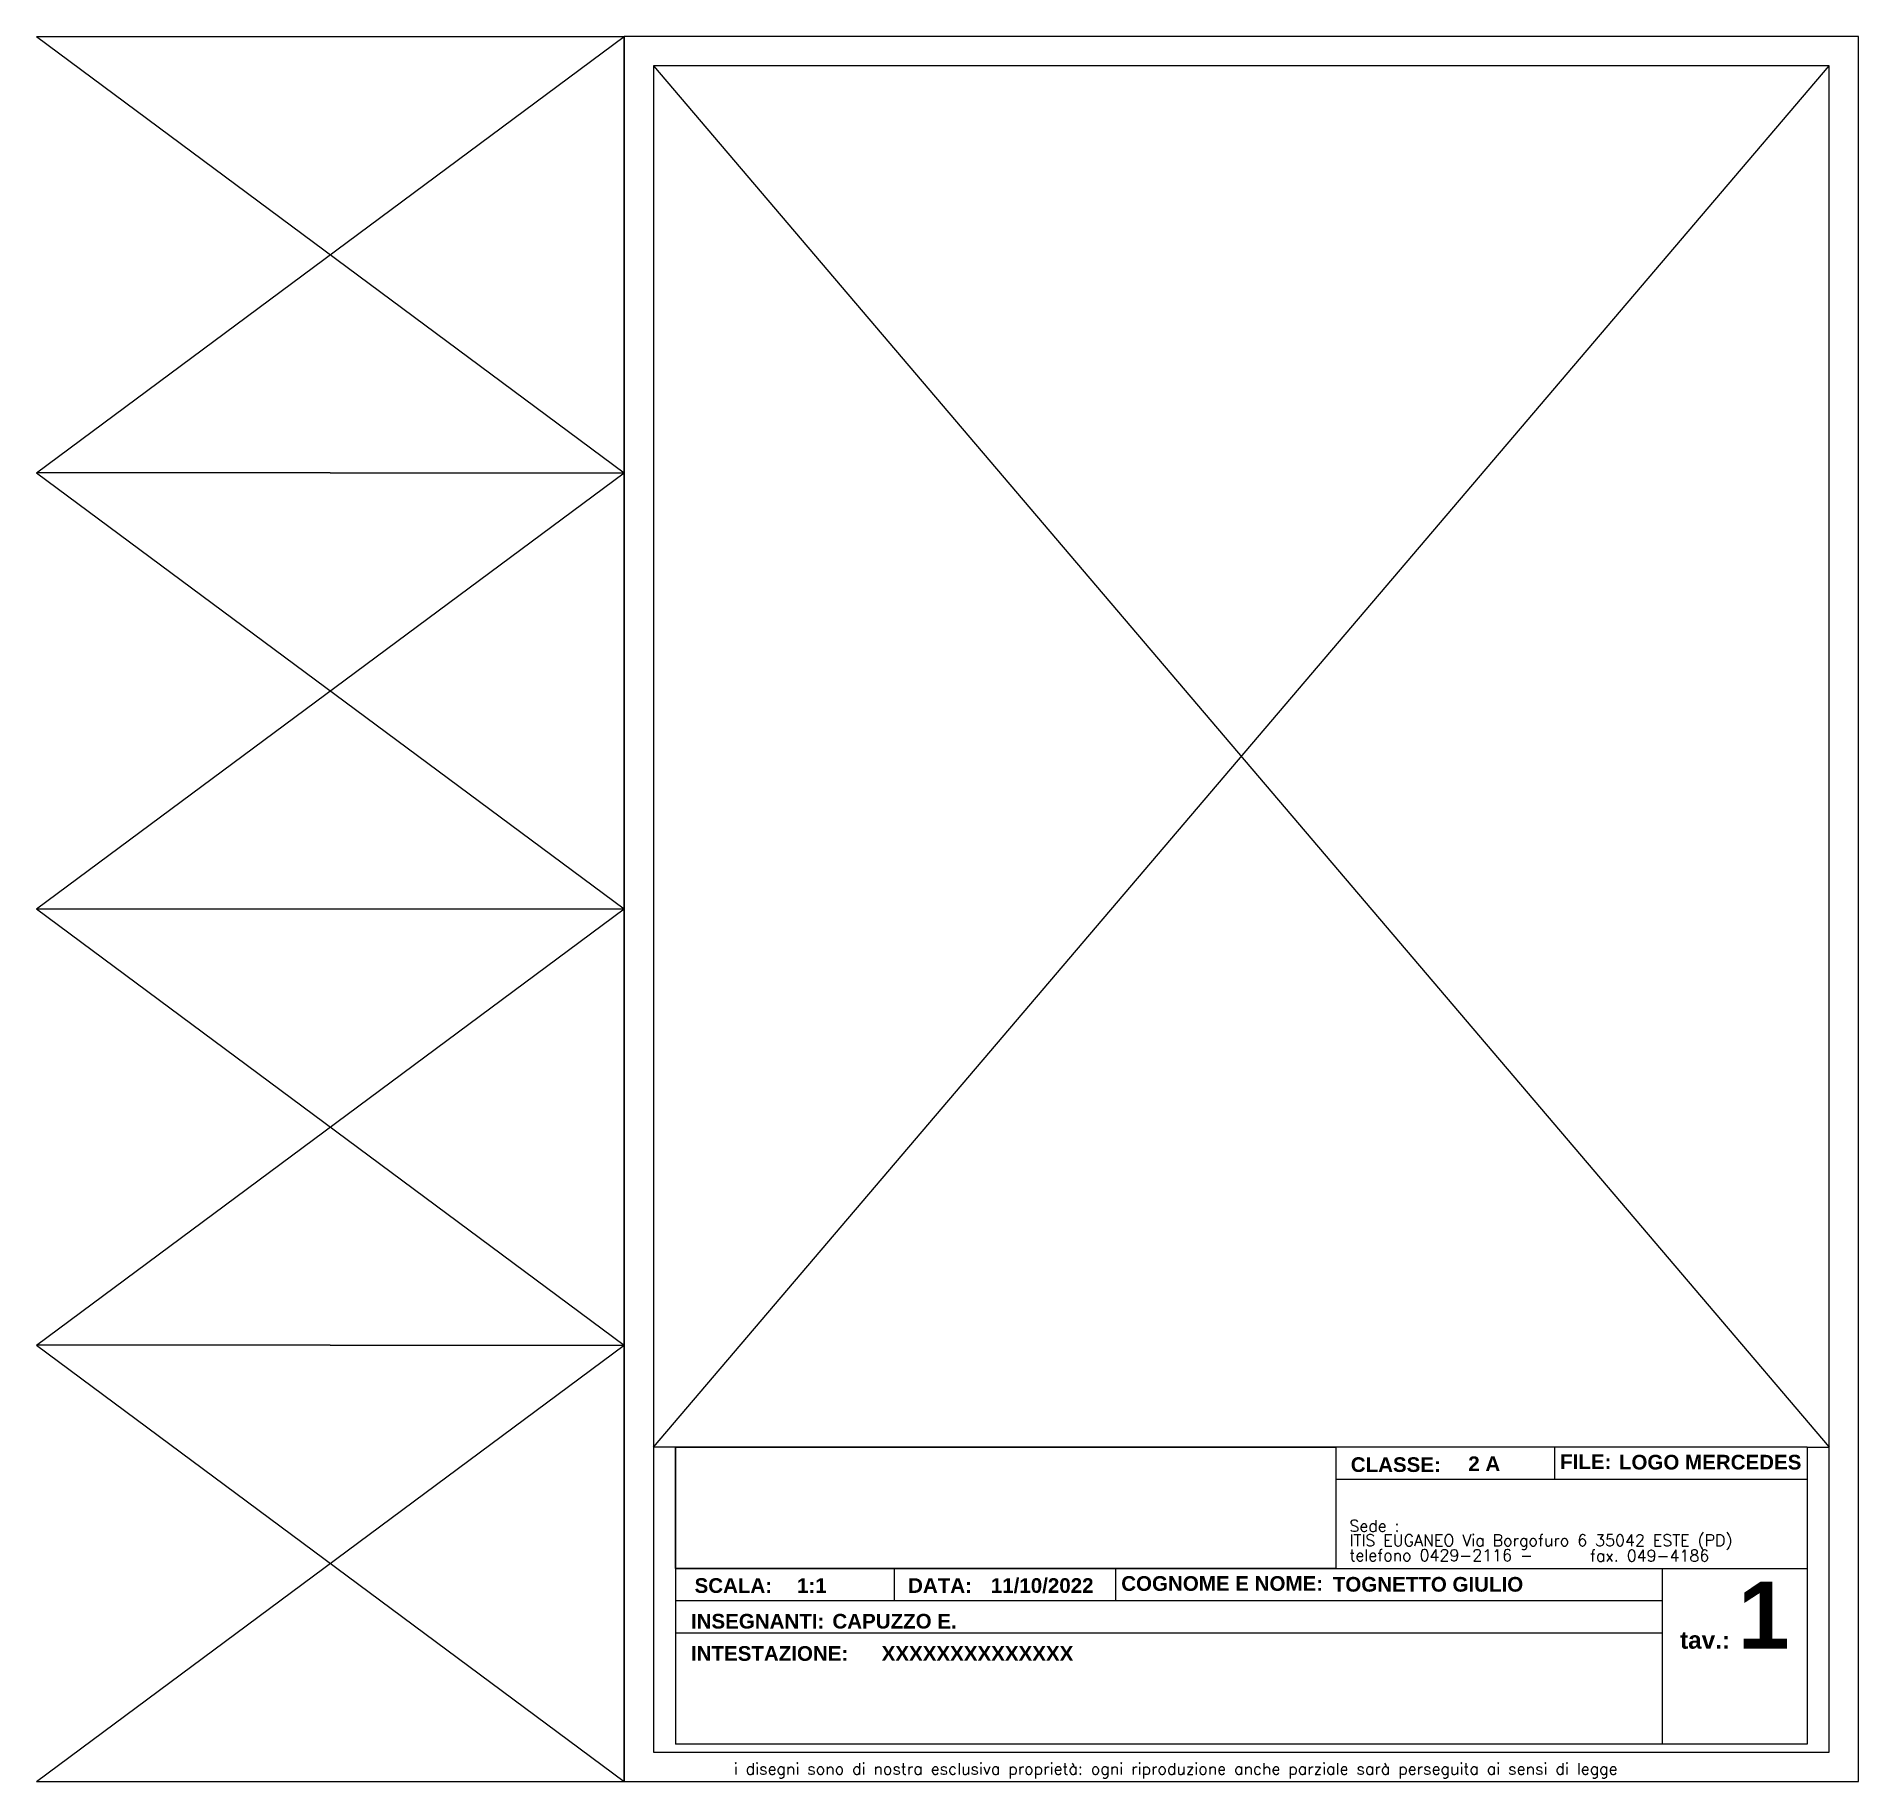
# Model space of a CAD drawing. Extents: x -213 to 937, y -383 to -86.
# Drawn here: x 207.4 to 517.4, y -382.8 to -85.8 of the extents above; entities that cross this region are included whole.
import ezdxf

# ---------------------------------------------------------------- set-up
doc = ezdxf.new("R2010")
doc.units = 0
doc.layers.get('0').update_dxf_attribs({"color": 255, "linetype": 'CONTINUOUS'})
doc.layers.add('linea proiezione', color=7, linetype='CONTINUOUS', transparency=0.6)
doc.layers.add('testo', color=2, linetype='CONTINUOUS')
doc.styles.add('ROMANS', font='ROMANS.SHX', dxfattribs={"width": 0.65, "height": 8})
doc.styles.add('SANSSERIFBOLD', font='sasb____.pfb', dxfattribs={"height": 3})
picture_1 = doc.add_image_def('image1.jpg', size_in_pixel=(2000, 368))

msp = doc.modelspace()

# ---------------------------------------------------------------- texts
at = {"layer": 'testo'}
for s, height, style, p in [('CLASSE:', 2.5, 'SANSSERIFBOLD', (430.97, -330.07)), ('2 A', 2.5, 'SANSSERIFBOLD', (450.96, -329.92)), ('FILE:', 2.5, 'SANSSERIFBOLD', (466.58, -329.57)), ('LOGO MERCEDES', 2.5, 'SANSSERIFBOLD', (476.59, -329.65)), ('Sede : ', 1.974, 'ROMANS', (430.74, -340.23)), ('ITIS EUGANEO Via Borgofuro 6 35042 ESTE (PD)', 1.9745, 'ROMANS', (430.74, -342.69)), ('telefono 0429-2116 -  ', 1.9745, 'ROMANS', (430.74, -345.23)), ('fax. 049-4186', 1.9745, 'ROMANS', (471.66, -345.31)), ('SCALA:', 2.5, 'SANSSERIFBOLD', (319.33, -350.65)), ('1:1', 2.5, 'SANSSERIFBOLD', (336.76, -350.65)), ('DATA:', 2.5, 'SANSSERIFBOLD', (355.66, -350.65)), ('11/10/2022', 2.5, 'SANSSERIFBOLD', (369.73, -350.65)), ('COGNOME E NOME:', 2.5, 'SANSSERIFBOLD', (391.92, -350.3)), ('TOGNETTO GIULIO', 2.5, 'SANSSERIFBOLD', (427.91, -350.44)), ('1', 11.37, 'SANSSERIFBOLD', (496.82, -360.13)), ('INSEGNANTI: ', 2.5, 'SANSSERIFBOLD', (318.71, -356.72)), ('CAPUZZO E.', 2.5, 'SANSSERIFBOLD', (342.78, -356.72)), ('tav.:', 2.962, 'SANSSERIFBOLD', (486.99, -360.15)), ('INTESTAZIONE: ', 2.5, 'SANSSERIFBOLD', (318.71, -362.21)), ('XXXXXXXXXXXXXX', 2.5, 'SANSSERIFBOLD', (351.16, -362.21)), ('i disegni sono di nostra esclusiva proprietà: ogni riproduzione anche parziale sarà perseguita ai sensi di legge', 1.9745, 'ROMANS', (325.99, -381.58))]:
    msp.add_text(s, height=height, dxfattribs=dict(at, style=style)).set_placement(p)

# ---------------------------------------------------------------- linework, layer by layer
for p, q in [((207.36, -85.76), (307.36, -85.76)), ((207.36, -85.76), (307.36, -160.01)), ((207.36, -160.01), (307.36, -85.76)), ((307.36, -382.76), (307.36, -85.76)), ((257.36, -160.01), (207.36, -160.01)), ((207.36, -160.01), (307.36, -234.26)), ((207.36, -234.26), (307.36, -160.01)), ((257.36, -160.01), (307.36, -160.01)), ((207.36, -234.26), (307.36, -234.26)), ((207.36, -234.26), (307.36, -308.51)), ((207.36, -308.51), (307.36, -234.26)), ((257.36, -308.51), (207.36, -308.51)), ((207.36, -382.76), (307.36, -308.51)), ((207.36, -308.51), (307.36, -382.76)), ((257.36, -308.51), (307.36, -308.51)), ((316.1, -325.84), (316.1, -376.37)), ((508.62, -325.84), (316.1, -325.84)), ((428.45, -325.84), (428.45, -346.52)), ((465.61, -325.84), (465.61, -331.34)), ((508.62, -325.84), (508.62, -376.37)), ((508.62, -331.34), (428.45, -331.34)), ((316.1, -346.52), (508.62, -346.52)), ((353.26, -346.52), (353.26, -352.01)), ((390.96, -346.52), (390.96, -352.01)), ((483.94, -346.52), (483.94, -376.37)), ((483.94, -352.01), (316.1, -352.01)), ((483.94, -357.5), (316.1, -357.5)), ((508.62, -376.37), (316.1, -376.37)), ((207.36, -382.76), (307.36, -382.76))]:
    msp.add_line(p, q)
at = {"color": 1}
msp.add_line((508.62, -376.37), (508.62, -376.37), dxfattribs=at)
for points in [[(307.36, -382.76), (517.36, -382.76), (517.36, -85.76), (307.36, -85.76)], [(312.36, -377.76), (512.36, -377.76), (512.36, -90.76), (312.36, -90.76)]]:
    msp.add_lwpolyline(points, close=True)
at = {"layer": 'linea proiezione'}
for p, q in [((312.36, -325.84), (512.36, -90.76)), ((312.36, -90.76), (512.36, -325.84)), ((316.1, -325.84), (312.36, -325.84)), ((508.62, -325.84), (512.36, -325.84))]:
    msp.add_line(p, q, dxfattribs=at)

msp.set_redraw_order([(e.dxf.handle, doc.entitydb.next_handle()) for e in msp.query("TEXT MTEXT ATTDEF DIMENSION ARC_DIMENSION")])  # texts and dimensions are drawn at this point

# ---------------------------------------------------------------- pictures from other files: only their frames are drawn
image = msp.add_image(picture_1, insert=(316.1, -346.52), size_in_units=(112.35, 20.67))
image.dxf.flags = 7

doc.saveas('drawing.dxf')
